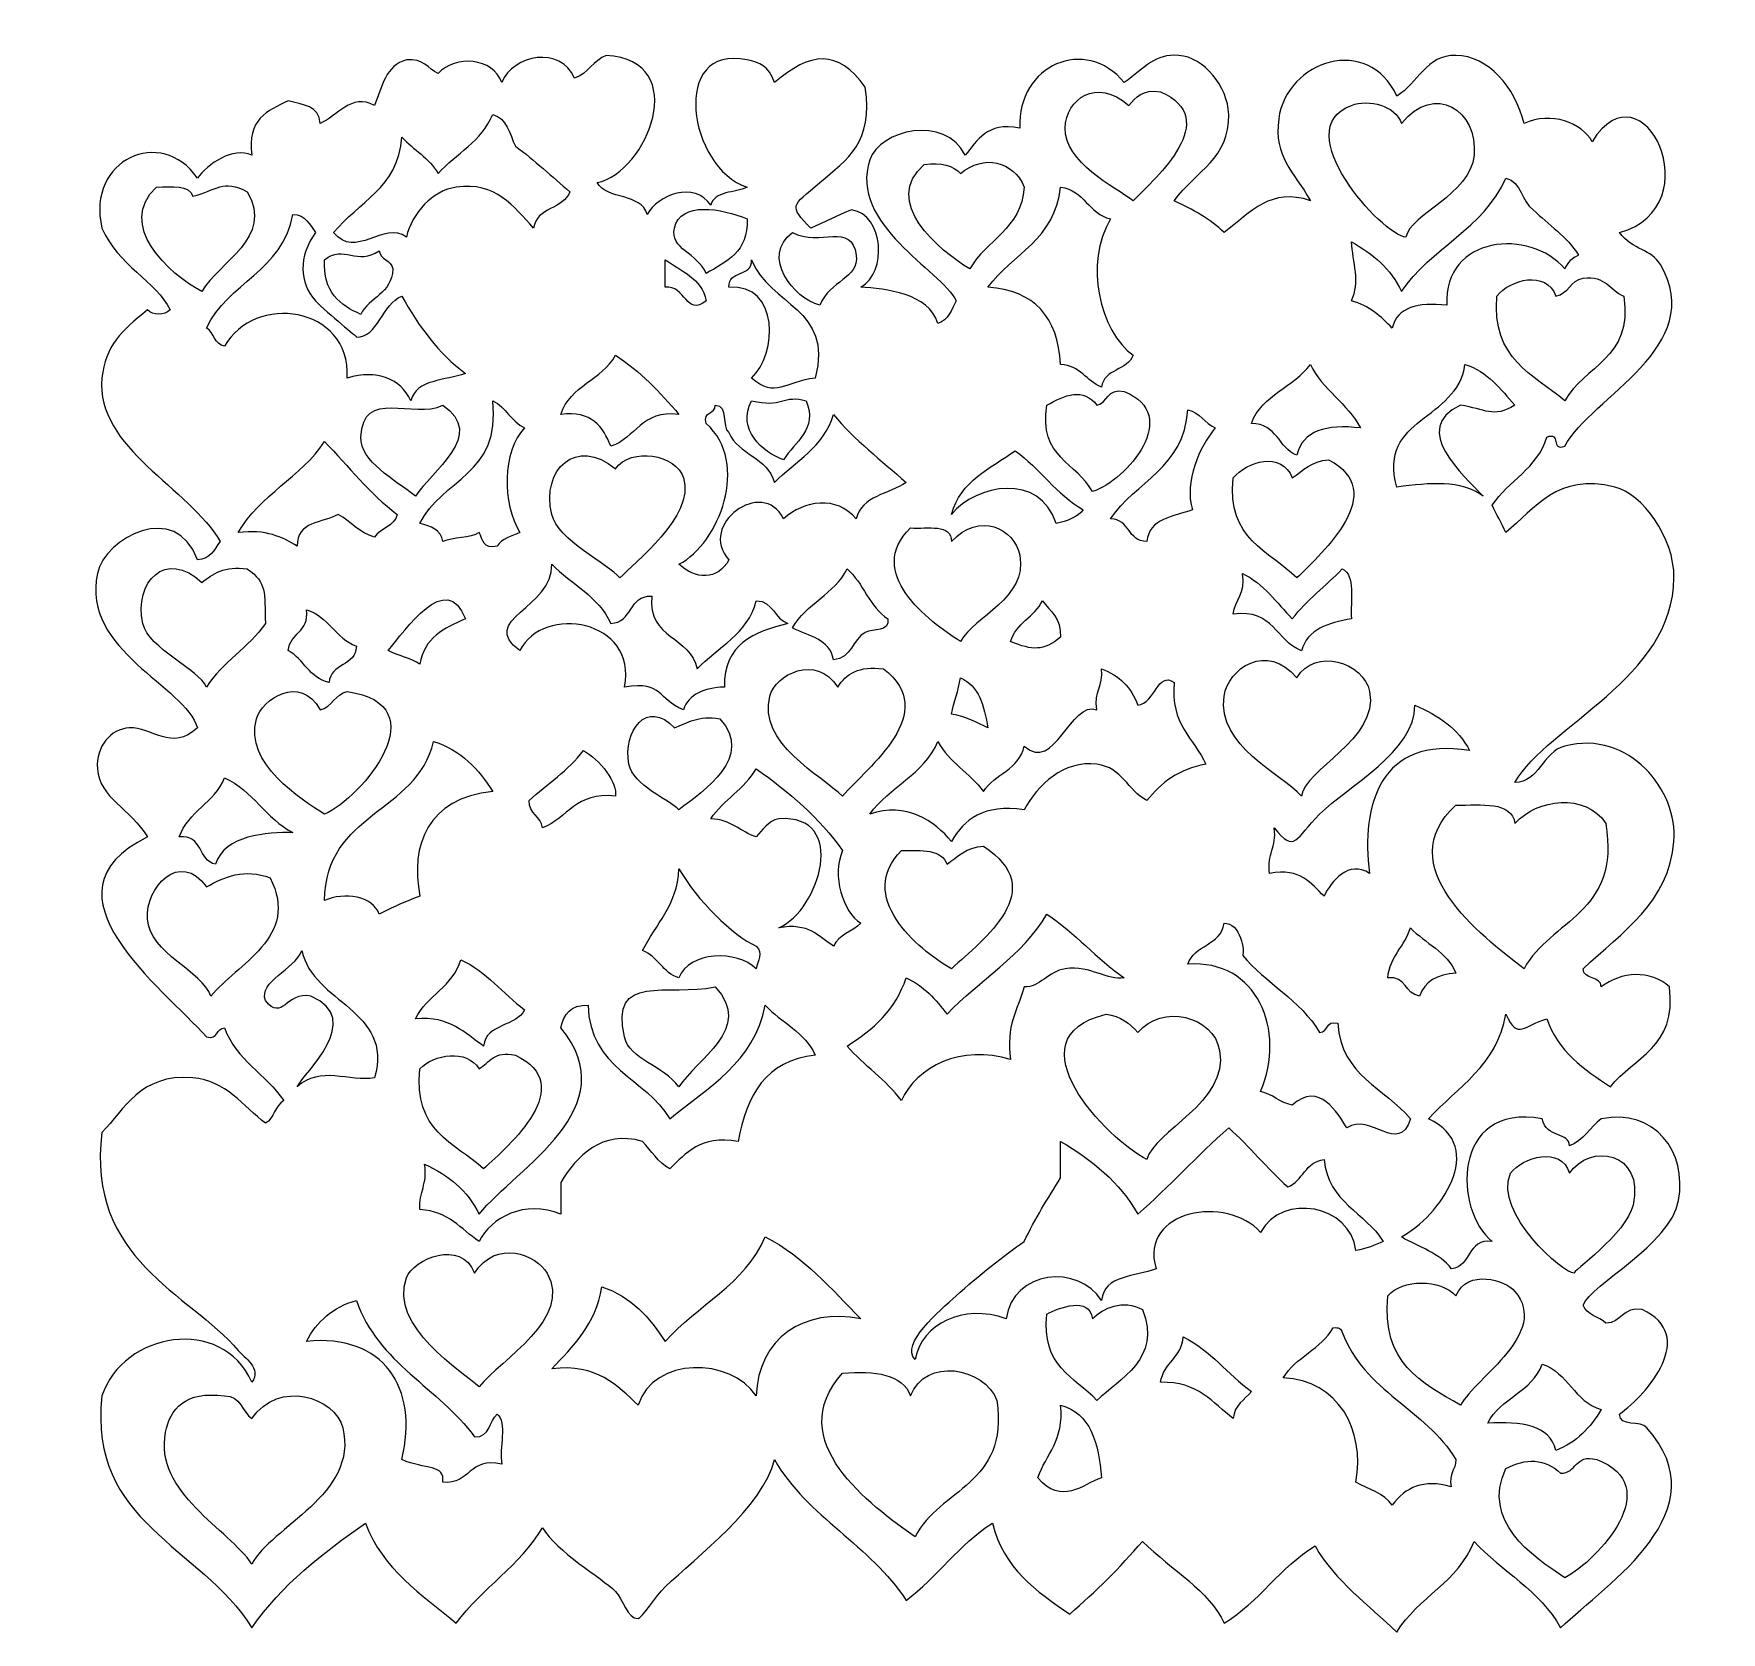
# Model space of a CAD drawing. Header units: centimetres. Extents: x -15.1 to 14, y -13.2 to 14.4.
import ezdxf

# ---------------------------------------------------------------- set-up
doc = ezdxf.new("R2010")
doc.units = ezdxf.units.CM
doc.header["$MEASUREMENT"] = 0
doc.layers.add('Layer 1', color=7, linetype='Continuous')

msp = doc.modelspace()

# ---------------------------------------------------------------- linework, layer by layer
at = {"layer": 'Layer 1', "color": 5, "lineweight": 25}
for points, knots in [([(-5.74144, 13.61196), (-5.50631, 13.69023), (-5.41543, 13.91274), (-5.19297, 14.00371), (-5.19297, 14.00371), (-3.70788, 13.92269), (-4.48763, 11.97705), (-5.34968, 11.80985), (-5.34968, 11.80985), (-5.18178, 11.50765), (-4.58654, 11.63276), (-4.48781, 11.26138), (-4.48781, 11.26138), (-4.30791, 11.59335), (-3.67311, 11.84847), (-3.39087, 11.4181), (-3.39087, 11.4181), (-3.33211, 11.67274), (-2.97246, 11.62652), (-2.76404, 11.7315), (-2.76404, 11.7315), (-3.78049, 12.05831), (-4.10144, 14.21427), (-2.76404, 13.92536), (-2.76404, 13.92536), (-2.55295, 13.87975), (-2.38652, 13.8321), (-2.29392, 13.5336), (-2.29392, 13.5336), (-1.6707, 14.0617), (-1.20293, 14.1214), (-0.72686, 13.45524), (-0.72686, 13.45524), (-0.58723, 12.49535), (-1.02492, 12.22394), (-1.51038, 11.80985), (-1.51038, 11.80985), (-2.00095, 11.39138), (-2.04804, 11.42343), (-1.66709, 11.02634), (-1.66709, 11.02634), (-1.42607, 11.12489), (-1.20716, 11.24548), (-0.96193, 11.33974), (-0.96193, 11.33974), (-0.40055, 11.25581), (-0.34286, 10.2536), (-0.80522, 10.00775), (-0.80522, 10.00775), (-0.3728, 9.97562), (0.36372, 9.90502), (0.52677, 9.38092), (0.52677, 9.38092), (0.70472, 9.43805), (0.76119, 9.61667), (0.84017, 9.77268), (0.84017, 9.77268), (0.58277, 10.30149), (-1.01568, 11.08477), (-0.64853, 12.20161), (-0.64853, 12.20161), (-0.47787, 12.72077), (0.65431, 12.98797), (0.99685, 12.27997), (0.99685, 12.27997), (1.21028, 12.53681), (1.35971, 12.85734), (1.93708, 12.75008), (1.93708, 12.75008), (1.89438, 13.83918), (3.07626, 14.34723), (3.73919, 13.5336), (3.73919, 13.5336), (4.11199, 13.79757), (4.26643, 14.03413), (4.67942, 14.00371), (4.67942, 14.00371), (5.11249, 13.97182), (5.52962, 13.46895), (5.54129, 12.98513), (5.54129, 12.98513), (5.55971, 12.22699), (4.97706, 12.01567), (4.60106, 11.49642), (4.60106, 11.49642), (4.91908, 11.34427), (5.22789, 11.18302), (5.46293, 10.94795), (5.46293, 10.94795), (5.92277, 11.30595), (6.27701, 11.73218), (6.95164, 11.49642), (6.95164, 11.49642), (6.65657, 12.00909), (6.31705, 12.25118), (6.40316, 12.90677), (6.40316, 12.90677), (6.53551, 13.91446), (7.9558, 14.3761), (8.44034, 13.29853), (8.44034, 13.29853), (8.79887, 13.52104), (8.95239, 14.01506), (9.45893, 14.00368), (9.45893, 14.00368), (10.02102, 13.99107), (10.47766, 13.45883), (10.63423, 12.82838), (10.63423, 12.82838), (11.10645, 13.0477), (11.63448, 12.83371), (11.80953, 12.51498), (11.80953, 12.51498), (12.6844, 13.92986), (13.88956, 11.39799), (12.27965, 10.94792), (12.27965, 10.94792), (12.51839, 10.63725), (12.83241, 10.6602), (12.9848, 10.39945), (12.9848, 10.39945), (13.81872, 8.97311), (11.78782, 8.11625), (11.33942, 7.26537), (11.33942, 7.26537), (11.08601, 7.16853), (11.27957, 7.51892), (11.02602, 7.42208), (11.02602, 7.42208), (10.8672, 6.8758), (10.36128, 6.67647), (10.08579, 6.24678), (10.08579, 6.24678), (10.16077, 6.08672), (10.24585, 5.93673), (10.32086, 5.77667), (10.32086, 5.77667), (10.83139, 6.19209), (11.19638, 6.80935), (12.20132, 6.56018), (12.20132, 6.56018), (12.67386, 6.44303), (13.22618, 5.69721), (13.21991, 4.99312), (13.21991, 4.99312), (13.20462, 3.25501), (11.04115, 2.45873), (10.47757, 1.46727), (10.47757, 1.46727), (10.89518, 1.47314), (10.95106, 1.99357), (11.33945, 2.0941), (11.33945, 2.0941), (12.44587, 2.38041), (13.29278, 1.33229), (13.21991, 0.44872), (13.21991, 0.44872), (13.13355, -0.60049), (12.33461, -1.10369), (11.65285, -1.74515), (11.65285, -1.74515), (11.66052, -1.94652), (11.95872, -1.8572), (11.96625, -2.05855), (11.96625, -2.05855), (12.3034, -1.79481), (12.82092, -1.75619), (13.14155, -2.05855), (13.14155, -2.05855), (13.27608, -3.10707), (12.51957, -3.26479), (12.12296, -3.78229), (12.12296, -3.78229), (11.66813, -3.47976), (11.22176, -3.1687), (11.02602, -2.60699), (11.02602, -2.60699), (10.64036, -2.7144), (10.5233, -2.99327), (10.32086, -2.52863), (10.32086, -2.52863), (10.16462, -3.41707), (9.48626, -3.78353), (8.98887, -4.33073), (8.98887, -4.33073), (10.02478, -4.82137), (9.17464, -6.02025), (8.51875, -6.36791), (8.51875, -6.36791), (8.81453, -6.54239), (9.17997, -6.64708), (9.38063, -6.91638), (9.38063, -6.91638), (9.73854, -6.88238), (9.64155, -6.39376), (10.08579, -6.44627), (10.08579, -6.44627), (9.42286, -5.92773), (9.36807, -4.05284), (10.94766, -4.33073), (10.94766, -4.33073), (11.02006, -4.67197), (11.42358, -4.56116), (11.41777, -4.80085), (11.41777, -4.80085), (11.66505, -4.70854), (11.77192, -4.47584), (11.96625, -4.33073), (11.96625, -4.33073), (12.88563, -4.15373), (13.45495, -4.89472), (13.29823, -5.74108), (13.29823, -5.74108), (13.15564, -6.51216), (11.78658, -7.18542), (11.65285, -7.54318), (11.65285, -7.54318), (11.71468, -7.71642), (11.92692, -7.73931), (12.0446, -7.85658), (12.0446, -7.85658), (12.32315, -7.84773), (12.32943, -7.56684), (12.67143, -7.62151), (12.67143, -7.62151), (13.63642, -8.06349), (12.7678, -9.07784), (12.27968, -9.42361), (12.27968, -9.42361), (12.28133, -9.65703), (12.64943, -9.52406), (12.74979, -9.65868), (12.74979, -9.65868), (14.03526, -11.08573), (12.08716, -12.33813), (11.26109, -13.1062), (11.26109, -13.1062), (10.91523, -12.45965), (10.24374, -12.13855), (9.77238, -11.6175), (9.77238, -11.6175), (9.50441, -12.31585), (8.80435, -12.58196), (8.4404, -13.18456), (8.4404, -13.18456), (7.95248, -12.70621), (7.38082, -12.31147), (7.03005, -11.69586), (7.03005, -11.69586), (6.4294, -12.06162), (6.06521, -12.66366), (5.46299, -13.02785), (5.46299, -13.02785), (5.20192, -12.46338), (4.56866, -12.12179), (4.05265, -11.6175), (4.05265, -11.6175), (3.66903, -12.06967), (3.25039, -12.48675), (2.79902, -12.87113), (2.79902, -12.87113), (2.22283, -12.481), (1.65735, -12.0801), (1.46703, -11.30407), (1.46703, -11.30407), (0.88933, -11.6666), (0.5178, -12.23521), (-0.02167, -12.63606), (-0.02167, -12.63606), (-0.63595, -11.6833), (-1.72176, -11.20205), (-2.29389, -10.20713), (-2.29389, -10.20713), (-2.47833, -11.02168), (-3.6435, -11.88882), (-4.17435, -12.40099), (-4.17435, -12.40099), (-4.33598, -12.5569), (-4.5821, -12.94765), (-4.64447, -12.94946), (-4.64447, -12.94946), (-4.83023, -12.95494), (-4.90326, -12.61145), (-5.03622, -12.47935), (-5.03622, -12.47935), (-5.27527, -12.24217), (-6.05763, -11.79533), (-6.28986, -11.3824), (-6.28986, -11.3824), (-6.68108, -12.03594), (-7.33672, -12.42503), (-7.77856, -13.02779), (-7.77856, -13.02779), (-8.37897, -12.53126), (-9.04661, -12.10198), (-9.34562, -11.30404), (-9.34562, -11.30404), (-10.08261, -11.82071), (-10.79138, -12.36557), (-11.30444, -13.10615), (-11.30444, -13.10615), (-12.19725, -11.68538), (-14.13545, -11.30366), (-13.89006, -9.11015), (-13.89006, -9.11015), (-13.52916, -8.00977), (-11.81599, -7.71299), (-11.30444, -8.87508), (-11.30444, -8.87508), (-11.13111, -8.63752), (-11.43826, -8.44524), (-11.53951, -8.32661), (-11.53951, -8.32661), (-12.38933, -7.33139), (-14.16386, -6.7652), (-13.89008, -4.56568), (-13.89008, -4.56568), (-13.50043, -4.17744), (-13.23944, -3.55047), (-12.32302, -3.62545), (-12.32302, -3.62545), (-11.74965, -3.67247), (-11.45087, -4.11751), (-11.06939, -4.40896), (-11.06939, -4.40896), (-10.92248, -4.32089), (-10.90291, -4.10528), (-10.75599, -4.0172), (-10.75599, -4.0172), (-11.05829, -3.56204), (-11.57753, -3.32377), (-11.77458, -2.76357), (-11.77458, -2.76357), (-11.93026, -2.76467), (-11.87417, -2.97738), (-12.08798, -2.92029), (-12.08798, -2.92029), (-12.83584, -2.07855), (-15.06608, -0.4387), (-13.10657, 0.52723), (-13.10657, 0.52723), (-13.39435, 1.01363), (-13.9353, 1.20058), (-13.96844, 1.70253), (-13.96844, 1.70253), (-13.994, 2.08943), (-13.74122, 2.39031), (-13.41997, 2.40769), (-13.41997, 2.40769), (-13.03478, 2.42854), (-12.68611, 1.99165), (-12.24467, 2.40769), (-12.24467, 2.40769), (-12.45551, 3.14193), (-14.24429, 3.7223), (-13.96841, 5.07167), (-13.96841, 5.07167), (-13.84306, 5.68493), (-12.61238, 6.33919), (-12.24467, 5.30674), (-12.24467, 5.30674), (-12.01492, 5.31207), (-11.95365, 5.48584), (-11.85291, 5.62014), (-11.85291, 5.62014), (-12.36644, 6.54118), (-14.00759, 7.22724), (-13.89008, 8.44084), (-13.89008, 8.44084), (-13.83625, 8.99669), (-13.54683, 9.25539), (-13.10657, 9.61614), (-13.10657, 9.61614), (-13.0036, 9.5156), (-12.81775, 9.5156), (-12.71481, 9.61614), (-12.71481, 9.61614), (-12.9476, 10.10311), (-13.62738, 10.39184), (-13.89011, 11.02649), (-13.89011, 11.02649), (-14.16653, 12.21289), (-12.85947, 12.78464), (-12.24472, 11.88836), (-12.24472, 11.88836), (-12.06805, 12.12725), (-11.62785, 12.44012), (-11.30449, 12.28012), (-11.30449, 12.28012), (-11.39861, 12.89658), (-11.03214, 13.05244), (-10.67766, 13.22035), (-10.67766, 13.22035), (-10.43415, 13.15046), (-10.13147, 13.13971), (-10.12919, 12.82859), (-10.12919, 12.82859), (-9.82598, 12.95551), (-9.59914, 13.35607), (-9.18896, 13.14199), (-9.18896, 13.14199), (-9.05857, 13.45563), (-8.99473, 13.83581), (-8.64049, 13.92551), (-8.64049, 13.92551), (-8.34471, 13.96012), (-8.27263, 13.77098), (-8.09202, 13.69043), (-8.09202, 13.69043), (-7.79443, 14.01929), (-7.14169, 13.96646), (-6.99507, 13.53372), (-6.99507, 13.53372), (-6.79793, 14.02184), (-5.97648, 14.16922), (-5.74144, 13.61199), (-5.74144, 13.61199), (-5.74144, 13.61199), (-5.74144, 13.61196), (-5.74144, 13.61196)], [0, 0, 0, 0, 0.00943396, 0.00943396, 0.00943396, 0.00943396, 0.01886792, 0.01886792, 0.01886792, 0.01886792, 0.02830189, 0.02830189, 0.02830189, 0.02830189, 0.03773585, 0.03773585, 0.03773585, 0.03773585, 0.04716981, 0.04716981, 0.04716981, 0.04716981, 0.05660377, 0.05660377, 0.05660377, 0.05660377, 0.06603774, 0.06603774, 0.06603774, 0.06603774, 0.0754717, 0.0754717, 0.0754717, 0.0754717, 0.08490566, 0.08490566, 0.08490566, 0.08490566, 0.09433962, 0.09433962, 0.09433962, 0.09433962, 0.10377358, 0.10377358, 0.10377358, 0.10377358, 0.11320755, 0.11320755, 0.11320755, 0.11320755, 0.12264151, 0.12264151, 0.12264151, 0.12264151, 0.13207547, 0.13207547, 0.13207547, 0.13207547, 0.14150943, 0.14150943, 0.14150943, 0.14150943, 0.1509434, 0.1509434, 0.1509434, 0.1509434, 0.16037736, 0.16037736, 0.16037736, 0.16037736, 0.16981132, 0.16981132, 0.16981132, 0.16981132, 0.17924528, 0.17924528, 0.17924528, 0.17924528, 0.18867925, 0.18867925, 0.18867925, 0.18867925, 0.19811321, 0.19811321, 0.19811321, 0.19811321, 0.20754717, 0.20754717, 0.20754717, 0.20754717, 0.21698113, 0.21698113, 0.21698113, 0.21698113, 0.22641509, 0.22641509, 0.22641509, 0.22641509, 0.23584906, 0.23584906, 0.23584906, 0.23584906, 0.24528302, 0.24528302, 0.24528302, 0.24528302, 0.25471698, 0.25471698, 0.25471698, 0.25471698, 0.26415094, 0.26415094, 0.26415094, 0.26415094, 0.27358491, 0.27358491, 0.27358491, 0.27358491, 0.28301887, 0.28301887, 0.28301887, 0.28301887, 0.29245283, 0.29245283, 0.29245283, 0.29245283, 0.30188679, 0.30188679, 0.30188679, 0.30188679, 0.31132075, 0.31132075, 0.31132075, 0.31132075, 0.32075472, 0.32075472, 0.32075472, 0.32075472, 0.33018868, 0.33018868, 0.33018868, 0.33018868, 0.33962264, 0.33962264, 0.33962264, 0.33962264, 0.3490566, 0.3490566, 0.3490566, 0.3490566, 0.35849057, 0.35849057, 0.35849057, 0.35849057, 0.36792453, 0.36792453, 0.36792453, 0.36792453, 0.37735849, 0.37735849, 0.37735849, 0.37735849, 0.38679245, 0.38679245, 0.38679245, 0.38679245, 0.39622642, 0.39622642, 0.39622642, 0.39622642, 0.40566038, 0.40566038, 0.40566038, 0.40566038, 0.41509434, 0.41509434, 0.41509434, 0.41509434, 0.4245283, 0.4245283, 0.4245283, 0.4245283, 0.43396226, 0.43396226, 0.43396226, 0.43396226, 0.44339623, 0.44339623, 0.44339623, 0.44339623, 0.45283019, 0.45283019, 0.45283019, 0.45283019, 0.46226415, 0.46226415, 0.46226415, 0.46226415, 0.47169811, 0.47169811, 0.47169811, 0.47169811, 0.48113208, 0.48113208, 0.48113208, 0.48113208, 0.49056604, 0.49056604, 0.49056604, 0.49056604, 0.5, 0.5, 0.5, 0.5, 0.50943396, 0.50943396, 0.50943396, 0.50943396, 0.51886792, 0.51886792, 0.51886792, 0.51886792, 0.52830189, 0.52830189, 0.52830189, 0.52830189, 0.53773585, 0.53773585, 0.53773585, 0.53773585, 0.54716981, 0.54716981, 0.54716981, 0.54716981, 0.55660377, 0.55660377, 0.55660377, 0.55660377, 0.56603774, 0.56603774, 0.56603774, 0.56603774, 0.5754717, 0.5754717, 0.5754717, 0.5754717, 0.58490566, 0.58490566, 0.58490566, 0.58490566, 0.59433962, 0.59433962, 0.59433962, 0.59433962, 0.60377358, 0.60377358, 0.60377358, 0.60377358, 0.61320755, 0.61320755, 0.61320755, 0.61320755, 0.62264151, 0.62264151, 0.62264151, 0.62264151, 0.63207547, 0.63207547, 0.63207547, 0.63207547, 0.64150943, 0.64150943, 0.64150943, 0.64150943, 0.6509434, 0.6509434, 0.6509434, 0.6509434, 0.66037736, 0.66037736, 0.66037736, 0.66037736, 0.66981132, 0.66981132, 0.66981132, 0.66981132, 0.67924528, 0.67924528, 0.67924528, 0.67924528, 0.68867925, 0.68867925, 0.68867925, 0.68867925, 0.69811321, 0.69811321, 0.69811321, 0.69811321, 0.70754717, 0.70754717, 0.70754717, 0.70754717, 0.71698113, 0.71698113, 0.71698113, 0.71698113, 0.72641509, 0.72641509, 0.72641509, 0.72641509, 0.73584906, 0.73584906, 0.73584906, 0.73584906, 0.74528302, 0.74528302, 0.74528302, 0.74528302, 0.75471698, 0.75471698, 0.75471698, 0.75471698, 0.76415094, 0.76415094, 0.76415094, 0.76415094, 0.77358491, 0.77358491, 0.77358491, 0.77358491, 0.78301887, 0.78301887, 0.78301887, 0.78301887, 0.79245283, 0.79245283, 0.79245283, 0.79245283, 0.80188679, 0.80188679, 0.80188679, 0.80188679, 0.81132075, 0.81132075, 0.81132075, 0.81132075, 0.82075472, 0.82075472, 0.82075472, 0.82075472, 0.83018868, 0.83018868, 0.83018868, 0.83018868, 0.83962264, 0.83962264, 0.83962264, 0.83962264, 0.8490566, 0.8490566, 0.8490566, 0.8490566, 0.85849057, 0.85849057, 0.85849057, 0.85849057, 0.86792453, 0.86792453, 0.86792453, 0.86792453, 0.87735849, 0.87735849, 0.87735849, 0.87735849, 0.88679245, 0.88679245, 0.88679245, 0.88679245, 0.89622642, 0.89622642, 0.89622642, 0.89622642, 0.90566038, 0.90566038, 0.90566038, 0.90566038, 0.91509434, 0.91509434, 0.91509434, 0.91509434, 0.9245283, 0.9245283, 0.9245283, 0.9245283, 0.93396226, 0.93396226, 0.93396226, 0.93396226, 0.94339623, 0.94339623, 0.94339623, 0.94339623, 0.95283019, 0.95283019, 0.95283019, 0.95283019, 0.96226415, 0.96226415, 0.96226415, 0.96226415, 0.97169811, 0.97169811, 0.97169811, 0.97169811, 0.98113208, 0.98113208, 0.98113208, 0.98113208, 1, 1, 1, 1]), ([(2.72053, 12.75004), (2.70267, 12.16725), (3.57598, 11.72746), (3.89583, 11.49641), (3.89583, 11.49641), (4.29511, 11.90668), (5.43686, 12.90128), (4.36595, 13.37687), (4.36595, 13.37687), (4.05465, 13.42701), (3.94316, 13.27737), (3.81748, 13.1418), (3.81748, 13.1418), (3.25295, 13.63371), (2.73581, 13.24767), (2.72053, 12.75004)], [0, 0, 0, 0, 0.2, 0.2, 0.2, 0.2, 0.4, 0.4, 0.4, 0.4, 0.6, 0.6, 0.6, 0.6, 1, 1, 1, 1]), ([(7.65674, 13.14183), (6.53857, 12.73299), (8.18546, 10.89751), (8.59697, 10.86961), (8.59697, 10.86961), (8.67258, 11.26475), (9.70526, 11.59618), (9.77228, 12.27996), (9.77228, 12.27996), (9.84821, 13.05142), (9.09131, 13.54221), (8.51865, 12.82843), (8.51865, 12.82843), (8.42068, 13.14112), (7.95658, 13.25143), (7.65674, 13.14183)], [0, 0, 0, 0, 0.2, 0.2, 0.2, 0.2, 0.4, 0.4, 0.4, 0.4, 0.6, 0.6, 0.6, 0.6, 1, 1, 1, 1]), ([(-8.09205, 11.96652), (-8.24287, 12.23354), (-8.51712, 12.37717), (-8.71888, 12.59335), (-8.71888, 12.59335), (-8.77804, 11.71229), (-9.47772, 11.47174), (-9.89418, 10.94796), (-9.89418, 10.94796), (-9.52114, 10.47361), (-9.0244, 11.161), (-8.64055, 10.8696), (-8.64055, 10.8696), (-8.53539, 11.29021), (-8.19762, 11.67106), (-7.77868, 11.73148), (-7.77868, 11.73148), (-7.09404, 11.83021), (-6.79255, 11.39661), (-6.44669, 11.02632), (-6.44669, 11.02632), (-6.3927, 11.39027), (-5.93159, 11.347), (-5.81986, 11.65315), (-5.81986, 11.65315), (-6.13625, 11.91132), (-6.42608, 12.19614), (-6.76009, 12.43666), (-6.76009, 12.43666), (-6.86131, 12.64884), (-6.90277, 12.92082), (-7.15185, 12.98514), (-7.15185, 12.98514), (-7.33971, 12.52009), (-7.78374, 12.31119), (-8.09205, 11.96652)], [0, 0, 0, 0, 0.1, 0.1, 0.1, 0.1, 0.2, 0.2, 0.2, 0.2, 0.3, 0.3, 0.3, 0.3, 0.4, 0.4, 0.4, 0.4, 0.5, 0.5, 0.5, 0.5, 0.6, 0.6, 0.6, 0.6, 0.7, 0.7, 0.7, 0.7, 0.8, 0.8, 0.8, 0.8, 1, 1, 1, 1]), ([(0.91843, 11.96652), (0.79174, 12.10096), (0.59066, 12.16114), (0.2916, 12.12323), (0.2916, 12.12323), (-0.44892, 11.48246), (0.54029, 10.64001), (1.07511, 10.32113), (1.07511, 10.32113), (1.35819, 10.82166), (1.96254, 11.00085), (2.01534, 11.73148), (2.01534, 11.73148), (1.82976, 12.18551), (1.31152, 12.30405), (0.91843, 11.96652)], [0, 0, 0, 0, 0.2, 0.2, 0.2, 0.2, 0.4, 0.4, 0.4, 0.4, 0.6, 0.6, 0.6, 0.6, 1, 1, 1, 1]), ([(-12.32308, 11.57476), (-12.38717, 11.7719), (-12.68052, 11.73962), (-12.94991, 11.73148), (-12.94991, 11.73148), (-13.64687, 11.08398), (-12.74472, 10.23691), (-12.1664, 9.92937), (-12.1664, 9.92937), (-11.87005, 10.45889), (-10.91896, 10.84579), (-11.38288, 11.65312), (-11.38288, 11.65312), (-11.81598, 11.88064), (-11.89762, 11.6764), (-12.32308, 11.57476)], [0, 0, 0, 0, 0.2, 0.2, 0.2, 0.2, 0.4, 0.4, 0.4, 0.4, 0.6, 0.6, 0.6, 0.6, 1, 1, 1, 1]), ([(1.38853, 10.0077), (2.19213, 9.94933), (2.59656, 9.49189), (2.64216, 8.67571), (2.64216, 8.67571), (2.98802, 8.65581), (3.08243, 8.38464), (3.34732, 8.28396), (3.34732, 8.28396), (3.3955, 8.60144), (3.79431, 8.56831), (3.89579, 8.83243), (3.89579, 8.83243), (3.32579, 9.2339), (3.0373, 10.42958), (3.50404, 11.183), (3.50404, 11.183), (3.12208, 11.27116), (3.05563, 11.67491), (2.64216, 11.73148), (2.64216, 11.73148), (2.54885, 10.83244), (1.81423, 10.5745), (1.38853, 10.0077)], [0, 0, 0, 0, 0.14285714, 0.14285714, 0.14285714, 0.14285714, 0.28571429, 0.28571429, 0.28571429, 0.28571429, 0.42857143, 0.42857143, 0.42857143, 0.42857143, 0.57142857, 0.57142857, 0.57142857, 0.57142857, 0.71428571, 0.71428571, 0.71428571, 0.71428571, 1, 1, 1, 1]), ([(8.51861, 9.92935), (8.34279, 10.3281), (8.02184, 10.58165), (7.65673, 10.79123), (7.65673, 10.79123), (7.68119, 10.44202), (7.81822, 10.08465), (7.65673, 9.77264), (7.65673, 9.77264), (7.96371, 9.68786), (8.16632, 9.49871), (8.36189, 9.30252), (8.36189, 9.30252), (8.44839, 9.66005), (8.79973, 9.75274), (9.30212, 9.69428), (9.30212, 9.69428), (9.24446, 10.89988), (10.73912, 11.02908), (11.3393, 10.32111), (11.3393, 10.32111), (11.38324, 10.43394), (11.4616, 10.5123), (11.57437, 10.55618), (11.57437, 10.55618), (11.37927, 10.8833), (11.05512, 11.08153), (10.79085, 11.3397), (10.79085, 11.3397), (10.59286, 11.48119), (10.59301, 11.82086), (10.32074, 11.88817), (10.32074, 11.88817), (9.94109, 11.01425), (9.02076, 10.68092), (8.51861, 9.92935)], [0, 0, 0, 0, 0.1, 0.1, 0.1, 0.1, 0.2, 0.2, 0.2, 0.2, 0.3, 0.3, 0.3, 0.3, 0.4, 0.4, 0.4, 0.4, 0.5, 0.5, 0.5, 0.5, 0.6, 0.6, 0.6, 0.6, 0.7, 0.7, 0.7, 0.7, 0.8, 0.8, 0.8, 0.8, 1, 1, 1, 1]), ([(-4.01771, 11.02629), (-4.09811, 10.66139), (-3.61929, 10.59722), (-3.46923, 10.24277), (-3.46923, 10.24277), (-3.12456, 10.44657), (-2.74024, 10.61072), (-2.76408, 11.183), (-2.76408, 11.183), (-3.2033, 11.36744), (-3.91489, 11.49303), (-4.01771, 11.02629)], [0, 0, 0, 0, 0.25, 0.25, 0.25, 0.25, 0.5, 0.5, 0.5, 0.5, 1, 1, 1, 1]), ([(-12.088, 9.30254), (-11.94994, 9.23165), (-11.95856, 9.01414), (-11.7746, 8.98914), (-11.7746, 8.98914), (-11.2733, 9.90124), (-9.60259, 9.6972), (-9.65907, 8.44067), (-9.65907, 8.44067), (-9.13849, 8.5922), (-8.74664, 8.43315), (-8.56212, 8.04891), (-8.56212, 8.04891), (-8.46644, 8.42335), (-7.96665, 8.39367), (-7.62189, 8.51903), (-7.62189, 8.51903), (-8.08834, 8.86222), (-8.42516, 9.33506), (-8.71884, 9.85102), (-8.71884, 9.85102), (-9.05942, 9.72762), (-9.13301, 9.13182), (-9.50235, 9.14586), (-9.50235, 9.14586), (-9.46874, 9.14461), (-9.9879, 9.53581), (-10.20751, 9.77269), (-10.20751, 9.77269), (-10.4913, 10.07889), (-10.50462, 10.53983), (-10.20751, 10.94799), (-10.20751, 10.94799), (-10.30829, 11.08229), (-10.36956, 11.25606), (-10.59927, 11.26139), (-10.59927, 11.26139), (-10.76996, 10.28281), (-11.72304, 10.08668), (-12.088, 9.30254)], [0, 0, 0, 0, 0.09090909, 0.09090909, 0.09090909, 0.09090909, 0.18181818, 0.18181818, 0.18181818, 0.18181818, 0.27272727, 0.27272727, 0.27272727, 0.27272727, 0.36363636, 0.36363636, 0.36363636, 0.36363636, 0.45454545, 0.45454545, 0.45454545, 0.45454545, 0.54545455, 0.54545455, 0.54545455, 0.54545455, 0.63636364, 0.63636364, 0.63636364, 0.63636364, 0.72727273, 0.72727273, 0.72727273, 0.72727273, 0.81818182, 0.81818182, 0.81818182, 0.81818182, 1, 1, 1, 1]), ([(-0.8836, 10.55617), (-0.9563, 11.14083), (-1.51543, 10.70167), (-1.98054, 10.94793), (-1.98054, 10.94793), (-2.53677, 10.53698), (-1.96055, 9.81424), (-1.51043, 9.6943), (-1.51043, 9.6943), (-1.335, 10.13314), (-0.83275, 10.14662), (-0.8836, 10.55617)], [0, 0, 0, 0, 0.25, 0.25, 0.25, 0.25, 0.5, 0.5, 0.5, 0.5, 1, 1, 1, 1]), ([(-10.05084, 10.47782), (-10.08312, 9.92315), (-9.78663, 9.69735), (-9.42401, 9.53759), (-9.42401, 9.53759), (-9.28172, 9.83932), (-8.88768, 9.88922), (-8.87554, 10.3211), (-8.87554, 10.3211), (-8.89858, 10.48087), (-9.08758, 10.47474), (-9.11061, 10.6345), (-9.11061, 10.6345), (-9.48232, 10.36836), (-9.72592, 10.7494), (-10.05084, 10.47782)], [0, 0, 0, 0, 0.2, 0.2, 0.2, 0.2, 0.4, 0.4, 0.4, 0.4, 0.6, 0.6, 0.6, 0.6, 1, 1, 1, 1]), ([(-4.1744, 10.0077), (-3.82982, 10.05017), (-3.81412, 9.48493), (-3.46924, 9.77263), (-3.46924, 9.77263), (-3.55098, 10.16101), (-3.90098, 10.28112), (-4.1744, 10.47779), (-4.1744, 10.47779), (-4.1744, 10.32113), (-4.1744, 10.16442), (-4.1744, 10.0077)], [0, 0, 0, 0, 0.25, 0.25, 0.25, 0.25, 0.5, 0.5, 0.5, 0.5, 1, 1, 1, 1]), ([(-3.07749, 10.0077), (-2.20637, 10.06074), (-2.23622, 8.85609), (-2.68573, 8.44064), (-2.68573, 8.44064), (-2.2746, 8.06955), (-2.11659, 8.38547), (-1.58878, 8.44064), (-1.58878, 8.44064), (-1.27544, 9.65589), (-2.37482, 9.68112), (-2.68573, 10.47782), (-2.68573, 10.47782), (-2.67222, 10.17712), (-3.09096, 10.30843), (-3.07749, 10.0077)], [0, 0, 0, 0, 0.2, 0.2, 0.2, 0.2, 0.4, 0.4, 0.4, 0.4, 0.6, 0.6, 0.6, 0.6, 1, 1, 1, 1]), ([(10.16404, 9.85102), (10.07574, 8.77021), (10.79345, 8.49552), (11.33935, 8.04891), (11.33935, 8.04891), (11.67022, 8.65833), (12.50985, 8.75896), (12.35793, 9.85102), (12.35793, 9.85102), (12.11466, 9.94708), (12.04311, 10.21526), (11.65278, 10.16442), (11.65278, 10.16442), (11.4355, 10.12062), (11.40008, 9.89481), (11.18266, 9.85102), (11.18266, 9.85102), (11.01626, 10.30733), (10.39242, 10.14295), (10.16404, 9.85102)], [0, 0, 0, 0, 0.16666667, 0.16666667, 0.16666667, 0.16666667, 0.33333333, 0.33333333, 0.33333333, 0.33333333, 0.5, 0.5, 0.5, 0.5, 0.66666667, 0.66666667, 0.66666667, 0.66666667, 1, 1, 1, 1]), ([(-5.03626, 8.83243), (-5.26183, 8.40511), (-5.81948, 8.30975), (-5.97649, 7.81384), (-5.97649, 7.81384), (-5.44111, 7.87911), (-5.24845, 7.60166), (-5.11462, 7.26537), (-5.11462, 7.26537), (-4.6767, 7.40201), (-4.5957, 7.89563), (-3.93932, 7.81384), (-3.93932, 7.81384), (-4.26646, 8.19189), (-4.6026, 8.56093), (-5.03626, 8.83243)], [0, 0, 0, 0, 0.2, 0.2, 0.2, 0.2, 0.4, 0.4, 0.4, 0.4, 0.6, 0.6, 0.6, 0.6, 1, 1, 1, 1]), ([(5.93301, 7.65713), (6.37822, 7.65822), (6.39655, 7.23262), (6.71652, 7.10865), (6.71652, 7.10865), (6.81508, 7.53254), (7.22111, 7.64875), (7.81347, 7.57877), (7.81347, 7.57877), (7.59258, 8.01071), (7.15969, 8.23089), (6.9516, 8.67571), (6.9516, 8.67571), (6.66816, 8.28011), (6.11264, 8.15662), (5.93301, 7.65713)], [0, 0, 0, 0, 0.2, 0.2, 0.2, 0.2, 0.4, 0.4, 0.4, 0.4, 0.6, 0.6, 0.6, 0.6, 1, 1, 1, 1]), ([(8.44027, 6.56021), (9.02454, 6.63309), (9.54151, 6.68713), (9.92897, 6.4035), (9.92897, 6.4035), (9.59982, 6.75741), (8.65346, 7.56287), (9.53721, 7.97056), (9.53721, 7.97056), (9.97277, 7.91062), (10.09821, 7.74081), (10.47744, 7.97056), (10.47744, 7.97056), (10.2315, 8.24691), (10.01038, 8.54826), (9.61557, 8.67571), (9.61557, 8.67571), (9.48095, 7.6942), (8.10792, 7.77851), (8.44027, 6.56021)], [0, 0, 0, 0, 0.16666667, 0.16666667, 0.16666667, 0.16666667, 0.33333333, 0.33333333, 0.33333333, 0.33333333, 0.5, 0.5, 0.5, 0.5, 0.66666667, 0.66666667, 0.66666667, 0.66666667, 1, 1, 1, 1]), ([(-8.01369, 7.97056), (-8.51357, 7.72553), (-9.39715, 8.27871), (-9.42403, 7.42208), (-9.42403, 7.42208), (-9.43736, 6.99591), (-8.84453, 6.69175), (-8.4838, 6.4035), (-8.4838, 6.4035), (-8.21559, 6.81672), (-7.24842, 7.4705), (-8.01369, 7.97056)], [0, 0, 0, 0, 0.25, 0.25, 0.25, 0.25, 0.5, 0.5, 0.5, 0.5, 1, 1, 1, 1]), ([(-2.6857, 8.04888), (-2.94944, 7.55126), (-2.49522, 7.16068), (-2.13723, 7.0303), (-2.13723, 7.0303), (-1.93813, 7.34213), (-1.54362, 7.55511), (-1.74547, 8.04888), (-1.74547, 8.04888), (-2.12808, 8.16337), (-2.17729, 7.91719), (-2.6857, 8.04888)], [0, 0, 0, 0, 0.25, 0.25, 0.25, 0.25, 0.5, 0.5, 0.5, 0.5, 1, 1, 1, 1]), ([(2.40713, 7.97056), (2.25717, 7.06308), (2.93247, 6.98105), (3.19065, 6.48185), (3.19065, 6.48185), (3.78911, 6.67861), (4.74438, 7.80265), (3.73912, 8.2056), (3.73912, 8.2056), (3.43596, 8.27368), (3.46034, 8.01427), (3.269, 7.97053), (3.269, 7.97053), (3.0424, 8.27957), (2.70087, 8.14951), (2.40713, 7.97056)], [0, 0, 0, 0, 0.2, 0.2, 0.2, 0.2, 0.4, 0.4, 0.4, 0.4, 0.6, 0.6, 0.6, 0.6, 1, 1, 1, 1]), ([(-8.40545, 5.93338), (-8.21936, 5.8844), (-8.04073, 5.82799), (-8.01369, 5.61998), (-8.01369, 5.61998), (-7.83441, 5.70186), (-7.54106, 5.66973), (-7.38686, 5.7767), (-7.38686, 5.7767), (-7.31845, 5.66221), (-7.32464, 5.47325), (-7.07346, 5.54162), (-7.07346, 5.54162), (-6.99833, 5.67536), (-6.82728, 5.71338), (-6.6817, 5.7767), (-6.6817, 5.7767), (-6.98885, 6.27213), (-6.99433, 7.17819), (-6.60334, 7.5788), (-6.60334, 7.5788), (-6.83457, 7.6871), (-6.92059, 7.94062), (-7.15182, 8.04891), (-7.15182, 8.04891), (-6.99643, 6.7705), (-8.0444, 6.69537), (-8.40545, 5.93338)], [0, 0, 0, 0, 0.125, 0.125, 0.125, 0.125, 0.25, 0.25, 0.25, 0.25, 0.375, 0.375, 0.375, 0.375, 0.5, 0.5, 0.5, 0.5, 0.625, 0.625, 0.625, 0.625, 0.75, 0.75, 0.75, 0.75, 1, 1, 1, 1]), ([(-3.46925, 7.65713), (-2.70594, 6.96974), (-3.24626, 5.592), (-3.93937, 5.22819), (-3.93937, 5.22819), (-3.66544, 4.96736), (-3.26797, 4.94684), (-3.0775, 5.30655), (-3.0775, 5.30655), (-3.63097, 5.9051), (-2.49322, 6.74174), (-2.13727, 6.01171), (-2.13727, 6.01171), (-1.77989, 6.33287), (-1.21969, 6.41804), (-0.88364, 6.01171), (-0.88364, 6.01171), (-0.78641, 6.41069), (-0.31778, 6.43826), (-0.02176, 6.63854), (-0.02176, 6.63854), (-0.44855, 7.02144), (-0.91124, 7.36831), (-1.27539, 7.81384), (-1.27539, 7.81384), (-1.43702, 7.24422), (-1.92994, 7.00587), (-2.29398, 6.63854), (-2.29398, 6.63854), (-2.40234, 7.07866), (-2.91838, 7.11108), (-3.0775, 7.50041), (-3.0775, 7.50041), (-3.21203, 7.60095), (-3.07915, 7.96887), (-3.31257, 7.97053), (-3.31257, 7.97053), (-3.31358, 7.81485), (-3.52638, 7.87097), (-3.46925, 7.65713)], [0, 0, 0, 0, 0.09090909, 0.09090909, 0.09090909, 0.09090909, 0.18181818, 0.18181818, 0.18181818, 0.18181818, 0.27272727, 0.27272727, 0.27272727, 0.27272727, 0.36363636, 0.36363636, 0.36363636, 0.36363636, 0.45454545, 0.45454545, 0.45454545, 0.45454545, 0.54545455, 0.54545455, 0.54545455, 0.54545455, 0.63636364, 0.63636364, 0.63636364, 0.63636364, 0.72727273, 0.72727273, 0.72727273, 0.72727273, 0.81818182, 0.81818182, 0.81818182, 0.81818182, 1, 1, 1, 1]), ([(3.50407, 6.01174), (3.84207, 6.01026), (3.79295, 5.62146), (4.1309, 5.61998), (4.1309, 5.61998), (4.16874, 6.02607), (4.59073, 6.0481), (4.91441, 6.16845), (4.91441, 6.16845), (4.76868, 6.6529), (5.04219, 7.2574), (5.30617, 7.5788), (5.30617, 7.5788), (5.13411, 7.66782), (5.04595, 7.84082), (4.83605, 7.8922), (4.83605, 7.8922), (4.77526, 6.88232), (3.92872, 6.65791), (3.50407, 6.01174)], [0, 0, 0, 0, 0.16666667, 0.16666667, 0.16666667, 0.16666667, 0.33333333, 0.33333333, 0.33333333, 0.33333333, 0.5, 0.5, 0.5, 0.5, 0.66666667, 0.66666667, 0.66666667, 0.66666667, 1, 1, 1, 1]), ([(-11.53956, 5.77667), (-11.06373, 5.83465), (-10.77994, 5.7005), (-10.52097, 5.54159), (-10.52097, 5.54159), (-10.5382, 5.97668), (-10.0786, 5.93501), (-9.81581, 6.09007), (-9.81581, 6.09007), (-9.60067, 5.96563), (-9.45405, 5.77282), (-9.18898, 5.69831), (-9.18898, 5.69831), (-9.08492, 5.85541), (-8.84878, 5.88049), (-8.79722, 6.09007), (-8.79722, 6.09007), (-9.27471, 6.4483), (-9.64086, 6.91794), (-10.05085, 7.3437), (-10.05085, 7.3437), (-10.45546, 6.72975), (-11.17019, 6.42591), (-11.53956, 5.77667)], [0, 0, 0, 0, 0.14285714, 0.14285714, 0.14285714, 0.14285714, 0.28571429, 0.28571429, 0.28571429, 0.28571429, 0.42857143, 0.42857143, 0.42857143, 0.42857143, 0.57142857, 0.57142857, 0.57142857, 0.57142857, 0.71428571, 0.71428571, 0.71428571, 0.71428571, 1, 1, 1, 1]), ([(-6.13322, 6.0901), (-6.02791, 5.64717), (-5.16447, 5.23346), (-4.95792, 4.99315), (-4.95792, 4.99315), (-4.7195, 5.25147), (-3.66016, 6.05255), (-3.86097, 6.7169), (-3.86097, 6.7169), (-3.98556, 7.12912), (-4.76454, 7.25323), (-5.03627, 6.87361), (-5.03627, 6.87361), (-5.70471, 7.43876), (-6.31727, 6.86405), (-6.13322, 6.0901)], [0, 0, 0, 0, 0.2, 0.2, 0.2, 0.2, 0.4, 0.4, 0.4, 0.4, 0.6, 0.6, 0.6, 0.6, 1, 1, 1, 1]), ([(1.85866, 7.18701), (1.43353, 6.88096), (0.9141, 6.66895), (0.76171, 6.09007), (0.76171, 6.09007), (1.18741, 6.61559), (2.28808, 6.81145), (2.56382, 5.93335), (2.56382, 5.93335), (2.76409, 5.96821), (2.92415, 6.04319), (3.03393, 6.16842), (3.03393, 6.16842), (2.56681, 6.43249), (2.28468, 6.88175), (1.85866, 7.18701)], [0, 0, 0, 0, 0.2, 0.2, 0.2, 0.2, 0.4, 0.4, 0.4, 0.4, 0.6, 0.6, 0.6, 0.6, 1, 1, 1, 1]), ([(5.61956, 6.7169), (5.50264, 5.65969), (6.24269, 5.4595), (6.7165, 4.99315), (6.7165, 4.99315), (7.16319, 5.44414), (8.32437, 6.47439), (7.26498, 7.03033), (7.26498, 7.03033), (6.97195, 7.01004), (6.81971, 6.84879), (6.63815, 6.71693), (6.63815, 6.71693), (6.45685, 7.1882), (5.85117, 7.00572), (5.61956, 6.7169)], [0, 0, 0, 0, 0.2, 0.2, 0.2, 0.2, 0.4, 0.4, 0.4, 0.4, 0.6, 0.6, 0.6, 0.6, 1, 1, 1, 1]), ([(1.93699, 5.38491), (1.85348, 5.84436), (1.23911, 6.14618), (0.76168, 5.61998), (0.76168, 5.61998), (0.7631, 5.93471), (0.3526, 5.83779), (0.05653, 5.85505), (0.05653, 5.85505), (-0.74008, 5.09597), (0.3502, 4.25086), (0.9184, 3.89624), (0.9184, 3.89624), (1.15542, 4.3418), (2.07356, 4.63586), (1.93699, 5.38491)], [0, 0, 0, 0, 0.2, 0.2, 0.2, 0.2, 0.4, 0.4, 0.4, 0.4, 0.6, 0.6, 0.6, 0.6, 1, 1, 1, 1]), ([(-11.38287, 5.14987), (-11.77901, 5.20652), (-11.97562, 5.0636), (-12.16639, 4.91479), (-12.16639, 4.91479), (-12.78436, 5.50117), (-13.34764, 4.92303), (-13.18498, 4.20964), (-13.18498, 4.20964), (-13.08334, 3.76395), (-12.21723, 3.4236), (-12.08803, 3.11269), (-12.08803, 3.11269), (-11.81372, 3.54354), (-11.35589, 3.7909), (-11.06944, 4.20964), (-11.06944, 4.20964), (-11.0892, 4.75541), (-11.04039, 4.90499), (-11.38287, 5.14987)], [0, 0, 0, 0, 0.16666667, 0.16666667, 0.16666667, 0.16666667, 0.33333333, 0.33333333, 0.33333333, 0.33333333, 0.5, 0.5, 0.5, 0.5, 0.66666667, 0.66666667, 0.66666667, 0.66666667, 1, 1, 1, 1]), ([(-8.95394, 3.73952), (-8.77851, 3.65379), (-8.56132, 3.60975), (-8.40547, 3.50445), (-8.40547, 3.50445), (-8.33801, 3.95937), (-7.98596, 4.12962), (-7.62195, 4.28796), (-7.62195, 4.28796), (-7.94939, 5.14554), (-8.66115, 4.09287), (-8.95394, 3.73952)], [0, 0, 0, 0, 0.25, 0.25, 0.25, 0.25, 0.5, 0.5, 0.5, 0.5, 1, 1, 1, 1]), ([(-6.68171, 3.73952), (-6.28344, 4.54531), (-4.64753, 4.27929), (-4.87961, 3.11269), (-4.87961, 3.11269), (-4.1876, 3.21856), (-4.32684, 2.89974), (-3.86102, 2.72093), (-3.86102, 2.72093), (-3.76661, 2.9921), (-3.50758, 3.09874), (-3.15586, 3.11269), (-3.15586, 3.11269), (-3.16638, 3.85445), (-2.64539, 4.06483), (-2.05892, 4.20964), (-2.05892, 4.20964), (-2.29837, 4.28361), (-2.30447, 4.59091), (-2.60739, 4.60139), (-2.60739, 4.60139), (-2.75368, 4.01635), (-3.27056, 3.80198), (-3.62598, 3.42609), (-3.62598, 3.42609), (-3.74052, 3.99061), (-4.4747, 3.93547), (-4.40949, 4.67972), (-4.40949, 4.67972), (-4.81434, 4.69281), (-4.73302, 4.2197), (-5.11465, 4.20961), (-5.11465, 4.20961), (-5.32716, 4.67611), (-5.79461, 4.88776), (-6.13324, 5.22819), (-6.13324, 5.22819), (-6.10253, 4.47562), (-7.42205, 4.2741), (-6.68171, 3.73952)], [0, 0, 0, 0, 0.09090909, 0.09090909, 0.09090909, 0.09090909, 0.18181818, 0.18181818, 0.18181818, 0.18181818, 0.27272727, 0.27272727, 0.27272727, 0.27272727, 0.36363636, 0.36363636, 0.36363636, 0.36363636, 0.45454545, 0.45454545, 0.45454545, 0.45454545, 0.54545455, 0.54545455, 0.54545455, 0.54545455, 0.63636364, 0.63636364, 0.63636364, 0.63636364, 0.72727273, 0.72727273, 0.72727273, 0.72727273, 0.81818182, 0.81818182, 0.81818182, 0.81818182, 1, 1, 1, 1]), ([(-1.98058, 4.13128), (-1.70636, 3.98765), (-1.33314, 3.943), (-1.27542, 3.58281), (-1.27542, 3.58281), (-0.95746, 3.60436), (-0.95222, 3.93867), (-0.72695, 4.05292), (-0.72695, 4.05292), (-0.59037, 4.12533), (-0.30644, 4.05026), (-0.33519, 4.28799), (-0.33519, 4.28799), (-0.65526, 4.49031), (-0.75985, 4.90798), (-1.04035, 5.14987), (-1.04035, 5.14987), (-1.25378, 4.71028), (-1.74835, 4.55194), (-1.98058, 4.13128)], [0, 0, 0, 0, 0.16666667, 0.16666667, 0.16666667, 0.16666667, 0.33333333, 0.33333333, 0.33333333, 0.33333333, 0.5, 0.5, 0.5, 0.5, 0.66666667, 0.66666667, 0.66666667, 0.66666667, 1, 1, 1, 1]), ([(6.63812, 4.28796), (6.36677, 4.56503), (6.14748, 4.89424), (5.77624, 5.07148), (5.77624, 5.07148), (5.84652, 4.71387), (5.64585, 4.62736), (5.61953, 4.36632), (5.61953, 4.36632), (6.32306, 4.4692), (6.35409, 3.8994), (6.79483, 3.73949), (6.79483, 3.73949), (6.89999, 4.10454), (7.2528, 4.22184), (7.6567, 4.28796), (7.6567, 4.28796), (7.63775, 4.60841), (7.73311, 5.04335), (7.49999, 5.14984), (7.49999, 5.14984), (7.21753, 4.85776), (6.88758, 4.61321), (6.63812, 4.28796)], [0, 0, 0, 0, 0.14285714, 0.14285714, 0.14285714, 0.14285714, 0.28571429, 0.28571429, 0.28571429, 0.28571429, 0.42857143, 0.42857143, 0.42857143, 0.42857143, 0.57142857, 0.57142857, 0.57142857, 0.57142857, 0.71428571, 0.71428571, 0.71428571, 0.71428571, 1, 1, 1, 1]), ([(-10.67769, 3.73952), (-10.40557, 3.59379), (-10.31468, 3.26683), (-9.97253, 3.19105), (-9.97253, 3.19105), (-9.94611, 3.5303), (-9.51512, 3.46497), (-9.50241, 3.81788), (-9.50241, 3.81788), (-9.86308, 3.95342), (-9.98215, 4.33061), (-10.36428, 4.44471), (-10.36428, 4.44471), (-10.30891, 4.04978), (-10.65325, 4.05455), (-10.67769, 3.73952)], [0, 0, 0, 0, 0.2, 0.2, 0.2, 0.2, 0.4, 0.4, 0.4, 0.4, 0.6, 0.6, 0.6, 0.6, 1, 1, 1, 1]), ([(1.78025, 3.89621), (2.16363, 3.74263), (2.34187, 3.72907), (2.64212, 3.97456), (2.64212, 3.97456), (2.65293, 4.29871), (2.46412, 4.4233), (2.32872, 4.60139), (2.32872, 4.60139), (2.19481, 4.31743), (1.87294, 4.22145), (1.78025, 3.89621)], [0, 0, 0, 0, 0.25, 0.25, 0.25, 0.25, 0.5, 0.5, 0.5, 0.5, 1, 1, 1, 1]), ([(5.46284, 2.95598), (5.34131, 2.08768), (6.43731, 1.62938), (6.79483, 1.23223), (6.79483, 1.23223), (6.83854, 1.6844), (8.13105, 2.20687), (7.97013, 3.03433), (7.97013, 3.03433), (7.87359, 3.53163), (7.02842, 3.80852), (6.7165, 3.26941), (6.7165, 3.26941), (6.20004, 3.89967), (5.52921, 3.42908), (5.46284, 2.95598)], [0, 0, 0, 0, 0.2, 0.2, 0.2, 0.2, 0.4, 0.4, 0.4, 0.4, 0.6, 0.6, 0.6, 0.6, 1, 1, 1, 1]), ([(-2.37235, 2.95598), (-2.58838, 2.15176), (-1.4742, 1.57471), (-1.11872, 1.23223), (-1.11872, 1.23223), (-0.67422, 1.73933), (0.57707, 2.67699), (-0.41356, 3.42609), (-0.41356, 3.42609), (-0.83579, 3.48265), (-1.05925, 3.34054), (-1.19708, 3.11269), (-1.19708, 3.11269), (-1.58492, 3.68826), (-2.27252, 3.32777), (-2.37235, 2.95598)], [0, 0, 0, 0, 0.2, 0.2, 0.2, 0.2, 0.4, 0.4, 0.4, 0.4, 0.6, 0.6, 0.6, 0.6, 1, 1, 1, 1]), ([(-11.22618, 2.56422), (-11.43978, 1.78695), (-10.45614, 1.17964), (-10.05088, 0.91883), (-10.05088, 0.91883), (-9.40314, 1.20937), (-8.06715, 2.80406), (-9.65912, 3.03436), (-9.65912, 3.03436), (-9.87648, 2.99056), (-9.91187, 2.76476), (-10.12923, 2.72096), (-10.12923, 2.72096), (-10.46822, 3.35111), (-11.13538, 2.89456), (-11.22618, 2.56422)], [0, 0, 0, 0, 0.2, 0.2, 0.2, 0.2, 0.4, 0.4, 0.4, 0.4, 0.6, 0.6, 0.6, 0.6, 1, 1, 1, 1]), ([(3.26894, 2.72093), (2.81378, 2.89488), (2.53909, 1.61004), (2.01531, 2.0941), (2.01531, 2.0941), (1.92795, 1.68535), (1.50101, 1.61608), (1.31015, 1.31059), (1.31015, 1.31059), (1.08326, 1.63222), (0.71451, 1.81189), (0.52664, 2.17246), (0.52664, 2.17246), (0.28405, 1.60533), (-0.3108, 1.39057), (-0.64866, 0.91883), (-0.64866, 0.91883), (-0.02231, 1.14472), (0.47633, 0.79934), (0.76168, 0.44871), (0.76168, 0.44871), (0.97528, 0.83594), (1.3151, 1.09684), (2.01531, 0.99719), (2.01531, 0.99719), (2.24748, 1.42789), (2.69275, 1.85373), (3.26894, 1.7807), (3.26894, 1.7807), (3.71172, 1.72461), (3.79094, 1.33253), (4.13082, 1.15387), (4.13082, 1.15387), (4.37246, 1.46079), (4.67944, 1.70226), (5.1494, 1.7807), (5.1494, 1.7807), (4.94374, 2.22793), (4.52995, 2.467), (4.60093, 3.19105), (4.60093, 3.19105), (4.31934, 3.39609), (4.26793, 2.82923), (3.9741, 2.79929), (3.9741, 2.79929), (3.86237, 3.10541), (3.65347, 3.31439), (3.34727, 3.42612), (3.34727, 3.42612), (3.38929, 3.12303), (3.20744, 3.04357), (3.26894, 2.72093)], [0, 0, 0, 0, 0.07142857, 0.07142857, 0.07142857, 0.07142857, 0.14285714, 0.14285714, 0.14285714, 0.14285714, 0.21428571, 0.21428571, 0.21428571, 0.21428571, 0.28571429, 0.28571429, 0.28571429, 0.28571429, 0.35714286, 0.35714286, 0.35714286, 0.35714286, 0.42857143, 0.42857143, 0.42857143, 0.42857143, 0.5, 0.5, 0.5, 0.5, 0.57142857, 0.57142857, 0.57142857, 0.57142857, 0.64285714, 0.64285714, 0.64285714, 0.64285714, 0.71428571, 0.71428571, 0.71428571, 0.71428571, 0.78571429, 0.78571429, 0.78571429, 0.78571429, 0.85714286, 0.85714286, 0.85714286, 0.85714286, 1, 1, 1, 1]), ([(0.76168, 2.64258), (1.00801, 2.60153), (1.1989, 2.50514), (1.38851, 2.4075), (1.38851, 2.4075), (1.32472, 2.78759), (1.2318, 3.13878), (0.9184, 3.26938), (0.9184, 3.26938), (0.87676, 3.04994), (0.8035, 2.86204), (0.76168, 2.64258)], [0, 0, 0, 0, 0.25, 0.25, 0.25, 0.25, 0.5, 0.5, 0.5, 0.5, 1, 1, 1, 1]), ([(-4.01776, 2.4075), (-4.48435, 2.91985), (-4.91214, 2.35603), (-4.80127, 1.78067), (-4.80127, 1.78067), (-4.73209, 1.42173), (-4.11507, 1.17203), (-3.9394, 0.99716), (-3.9394, 0.99716), (-3.50346, 1.33117), (-2.6375, 1.90221), (-3.23424, 2.56422), (-3.23424, 2.56422), (-3.61329, 2.62987), (-3.78834, 2.49152), (-4.01776, 2.4075)], [0, 0, 0, 0, 0.2, 0.2, 0.2, 0.2, 0.4, 0.4, 0.4, 0.4, 0.6, 0.6, 0.6, 0.6, 1, 1, 1, 1]), ([(7.10823, 0.91883), (6.68982, 0.50184), (6.69133, 0.23159), (6.32472, 0.68376), (6.32472, 0.68376), (6.37965, 0.34151), (6.19143, 0.24249), (6.24636, -0.09976), (6.24636, -0.09976), (6.78778, -0.00236), (6.95779, -0.27637), (7.18659, -0.49152), (7.18659, -0.49152), (7.30247, -0.23867), (7.61581, 0.13617), (7.9701, -0.09976), (7.9701, -0.09976), (7.81724, 1.0786), (8.16182, 2.27791), (9.69385, 2.01578), (9.69385, 2.01578), (9.50438, 2.40081), (9.15165, 2.6227), (8.75362, 2.79929), (8.75362, 2.79929), (8.75409, 1.99561), (7.60414, 1.41299), (7.10823, 0.91883)], [0, 0, 0, 0, 0.125, 0.125, 0.125, 0.125, 0.25, 0.25, 0.25, 0.25, 0.375, 0.375, 0.375, 0.375, 0.5, 0.5, 0.5, 0.5, 0.625, 0.625, 0.625, 0.625, 0.75, 0.75, 0.75, 0.75, 1, 1, 1, 1]), ([(-10.05089, -0.56986), (-9.71674, -0.41495), (-9.20626, -0.49011), (-9.11066, -0.80493), (-9.11066, -0.80493), (-8.76952, -0.6317), (-8.73466, -0.6248), (-8.40551, -0.49153), (-8.40551, -0.49153), (-8.58008, 0.38781), (-8.27245, 1.19502), (-7.15188, 1.31057), (-7.15188, 1.31057), (-7.3929, 1.69637), (-7.69173, 2.02437), (-8.17046, 2.17244), (-8.17046, 2.17244), (-8.46669, 0.92775), (-10.03647, 0.95669), (-10.05089, -0.56987), (-10.05089, -0.56987), (-10.05089, -0.56987), (-10.05089, -0.56986), (-10.05089, -0.56986)], [0, 0, 0, 0, 0.14285714, 0.14285714, 0.14285714, 0.14285714, 0.28571429, 0.28571429, 0.28571429, 0.28571429, 0.42857143, 0.42857143, 0.42857143, 0.42857143, 0.57142857, 0.57142857, 0.57142857, 0.57142857, 0.71428571, 0.71428571, 0.71428571, 0.71428571, 1, 1, 1, 1]), ([(-5.58479, 2.01576), (-5.84367, 1.6739), (-6.21253, 1.44214), (-6.52502, 1.15388), (-6.52502, 1.15388), (-6.52377, 0.92008), (-6.32131, 0.88748), (-6.28994, 0.68377), (-6.28994, 0.68377), (-5.85877, 0.85333), (-5.7142, 1.30941), (-5.03631, 1.23224), (-5.03631, 1.23224), (-4.98822, 1.44362), (-5.309, 1.87607), (-5.58479, 2.01576)], [0, 0, 0, 0, 0.2, 0.2, 0.2, 0.2, 0.4, 0.4, 0.4, 0.4, 0.6, 0.6, 0.6, 0.6, 1, 1, 1, 1]), ([(-12.55817, 0.52705), (-12.14242, 0.57719), (-12.23858, 0.11531), (-11.93134, 0.05694), (-11.93134, 0.05694), (-11.77746, 0.56919), (-11.04281, 0.60251), (-10.59935, 0.60541), (-10.59935, 0.60541), (-11.06626, 0.84368), (-11.28641, 1.32869), (-11.77465, 1.54564), (-11.77465, 1.54564), (-11.94688, 1.11713), (-12.40115, 0.97078), (-12.55817, 0.52705)], [0, 0, 0, 0, 0.2, 0.2, 0.2, 0.2, 0.4, 0.4, 0.4, 0.4, 0.6, 0.6, 0.6, 0.6, 1, 1, 1, 1]), ([(-3.39093, 0.84048), (-3.03607, 0.82967), (-2.88116, 0.61897), (-2.60741, 0.52708), (-2.60741, 0.52708), (-2.49473, 0.64948), (-2.40995, 0.79976), (-2.21565, 0.84048), (-2.21565, 0.84048), (-1.01068, 0.92142), (-1.51269, -0.72883), (-2.21565, -1.03998), (-2.21565, -1.03998), (-1.70017, -0.94243), (-1.53149, -1.19166), (-1.27542, -1.35338), (-1.27542, -1.35338), (-1.18516, -1.15624), (-0.94736, -1.10687), (-0.80531, -0.96162), (-0.80531, -0.96162), (-1.10429, -0.77233), (-1.31155, -0.1346), (-1.11871, 0.29201), (-1.11871, 0.29201), (-1.51698, 0.86006), (-2.04013, 1.30322), (-2.60741, 1.70236), (-2.60741, 1.70236), (-2.80941, 1.35588), (-3.17028, 1.1683), (-3.39093, 0.84048)], [0, 0, 0, 0, 0.11111111, 0.11111111, 0.11111111, 0.11111111, 0.22222222, 0.22222222, 0.22222222, 0.22222222, 0.33333333, 0.33333333, 0.33333333, 0.33333333, 0.44444444, 0.44444444, 0.44444444, 0.44444444, 0.55555556, 0.55555556, 0.55555556, 0.55555556, 0.66666667, 0.66666667, 0.66666667, 0.66666667, 0.77777778, 0.77777778, 0.77777778, 0.77777778, 1, 1, 1, 1]), ([(10.47737, 0.76213), (10.42025, 1.14903), (9.9018, 1.07461), (9.45879, 1.07553), (9.45879, 1.07553), (8.31775, 0.03156), (9.88253, -1.16912), (10.63409, -1.74517), (10.63409, -1.74517), (11.09073, -0.89591), (12.30403, -0.80328), (12.04443, 0.76213), (12.04443, 0.76213), (11.69372, 1.29517), (10.858, 1.18672), (10.47737, 0.76213)], [0, 0, 0, 0, 0.2, 0.2, 0.2, 0.2, 0.4, 0.4, 0.4, 0.4, 0.6, 0.6, 0.6, 0.6, 1, 1, 1, 1]), ([(-13.10663, -0.88329), (-13.06126, -1.48285), (-12.1592, -1.79154), (-12.00968, -2.21528), (-12.00968, -2.21528), (-11.56817, -1.67246), (-10.463, -1.19663), (-10.9911, -0.1781), (-10.9911, -0.1781), (-11.42336, -0.01034), (-11.79013, -0.15829), (-12.08804, -0.33482), (-12.08804, -0.33482), (-12.54243, 0.31363), (-13.14723, -0.34672), (-13.10663, -0.88329)], [0, 0, 0, 0, 0.2, 0.2, 0.2, 0.2, 0.4, 0.4, 0.4, 0.4, 0.6, 0.6, 0.6, 0.6, 1, 1, 1, 1]), ([(1.31013, 0.37037), (1.0171, 0.35008), (0.86486, 0.1889), (0.6833, 0.05697), (0.6833, 0.05697), (0.59641, 0.30951), (0.25221, 0.30486), (-0.10022, 0.29204), (-0.10022, 0.29204), (-0.89321, -0.47957), (0.15795, -1.40647), (0.76165, -1.74514), (0.76165, -1.74514), (1.31312, -1.23235), (2.4732, -0.38466), (1.31013, 0.37037)], [0, 0, 0, 0, 0.2, 0.2, 0.2, 0.2, 0.4, 0.4, 0.4, 0.4, 0.6, 0.6, 0.6, 0.6, 1, 1, 1, 1]), ([(-4.56621, -1.43174), (-4.29871, -1.52984), (-4.2234, -1.82029), (-3.93938, -1.90185), (-3.93938, -1.90185), (-3.7699, -1.44364), (-2.9345, -1.41702), (-2.60739, -1.74514), (-2.60739, -1.74514), (-2.57692, -1.60145), (-2.48304, -1.47983), (-2.60739, -1.35338), (-2.60739, -1.35338), (-3.00957, -1.18014), (-3.63498, -0.55331), (-3.93938, -0.02139), (-3.93938, -0.02139), (-3.97012, -0.66978), (-4.34464, -0.97424), (-4.56621, -1.43174)], [0, 0, 0, 0, 0.16666667, 0.16666667, 0.16666667, 0.16666667, 0.33333333, 0.33333333, 0.33333333, 0.33333333, 0.5, 0.5, 0.5, 0.5, 0.66666667, 0.66666667, 0.66666667, 0.66666667, 1, 1, 1, 1]), ([(0.68331, -2.52868), (0.49323, -2.27483), (0.2819, -2.04219), (-0.02184, -1.90185), (-0.02184, -1.90185), (-0.2018, -2.45322), (-0.59022, -2.79609), (-1.04043, -3.07715), (-1.04043, -3.07715), (-0.75007, -3.41359), (-0.36823, -3.65861), (-0.1002, -4.01738), (-0.1002, -4.01738), (0.1506, -3.43829), (0.93482, -3.04283), (1.78026, -3.31223), (1.78026, -3.31223), (1.69077, -2.72638), (1.90603, -2.44541), (2.01533, -2.05859), (2.01533, -2.05859), (2.27812, -2.07287), (2.43484, -1.7839), (2.72049, -1.74519), (2.72049, -1.74519), (3.16991, -1.68431), (3.4512, -1.9559), (3.73908, -1.90191), (3.73908, -1.90191), (3.26088, -1.57047), (2.89231, -1.12944), (2.40709, -0.80496), (2.40709, -0.80496), (1.97932, -1.52632), (1.2447, -1.94073), (0.68331, -2.52868)], [0, 0, 0, 0, 0.1, 0.1, 0.1, 0.1, 0.2, 0.2, 0.2, 0.2, 0.3, 0.3, 0.3, 0.3, 0.4, 0.4, 0.4, 0.4, 0.5, 0.5, 0.5, 0.5, 0.6, 0.6, 0.6, 0.6, 0.7, 0.7, 0.7, 0.7, 0.8, 0.8, 0.8, 0.8, 1, 1, 1, 1]), ([(4.83598, -1.66681), (6.03119, -1.57435), (6.54045, -2.80646), (6.08961, -3.86067), (6.08961, -3.86067), (6.30541, -3.90612), (6.41696, -4.05567), (6.63809, -4.09574), (6.63809, -4.09574), (7.10634, -3.67508), (7.41778, -4.23232), (7.57832, -4.4875), (7.57832, -4.4875), (7.9932, -4.20952), (8.47451, -4.97437), (8.67526, -4.33078), (8.67526, -4.33078), (8.236, -3.80369), (7.48148, -3.59193), (7.42163, -2.6854), (7.42163, -2.6854), (7.20782, -2.62827), (7.264, -2.84101), (7.10823, -2.84211), (7.10823, -2.84211), (6.77688, -2.2854), (6.18053, -1.99386), (5.77624, -1.51012), (5.77624, -1.51012), (5.83547, -1.47109), (5.73321, -0.9307), (5.46284, -0.96165), (5.46284, -0.96165), (5.40285, -1.34556), (4.94333, -1.33004), (4.83598, -1.66681)], [0, 0, 0, 0, 0.1, 0.1, 0.1, 0.1, 0.2, 0.2, 0.2, 0.2, 0.3, 0.3, 0.3, 0.3, 0.4, 0.4, 0.4, 0.4, 0.5, 0.5, 0.5, 0.5, 0.6, 0.6, 0.6, 0.6, 0.7, 0.7, 0.7, 0.7, 0.8, 0.8, 0.8, 0.8, 1, 1, 1, 1]), ([(8.2835, -1.90185), (8.60623, -1.86634), (8.57748, -2.18244), (8.83198, -2.21525), (8.83198, -2.21525), (8.91981, -1.96351), (9.1356, -1.83987), (9.45881, -1.82349), (9.45881, -1.82349), (9.30899, -1.45107), (8.92929, -1.30839), (8.67529, -1.03998), (8.67529, -1.03998), (8.58029, -1.36288), (8.3196, -1.52004), (8.2835, -1.90185)], [0, 0, 0, 0, 0.2, 0.2, 0.2, 0.2, 0.4, 0.4, 0.4, 0.4, 0.6, 0.6, 0.6, 0.6, 1, 1, 1, 1]), ([(-10.52104, -3.78231), (-10.13186, -3.40974), (-9.62203, -3.7009), (-9.18905, -3.6256), (-9.18905, -3.6256), (-8.85418, -2.44875), (-10.24916, -2.3396), (-10.44268, -1.43174), (-10.44268, -1.43174), (-10.57245, -1.76584), (-11.19353, -1.95951), (-11.06951, -2.29361), (-11.06951, -2.29361), (-10.77492, -2.6657), (-10.72451, -2.13565), (-10.286, -2.21525), (-10.286, -2.21525), (-9.34597, -2.61956), (-10.41026, -3.53989), (-10.52104, -3.78231)], [0, 0, 0, 0, 0.16666667, 0.16666667, 0.16666667, 0.16666667, 0.33333333, 0.33333333, 0.33333333, 0.33333333, 0.5, 0.5, 0.5, 0.5, 0.66666667, 0.66666667, 0.66666667, 0.66666667, 1, 1, 1, 1]), ([(-8.48386, -2.60704), (-7.88422, -2.55595), (-7.63647, -2.85668), (-7.30856, -3.07715), (-7.30856, -3.07715), (-7.26334, -2.67835), (-6.743, -2.75472), (-6.6034, -2.45032), (-6.6034, -2.45032), (-6.9763, -2.1703), (-7.25624, -1.79726), (-7.70035, -1.58845), (-7.70035, -1.58845), (-7.83636, -2.05323), (-8.28705, -2.20314), (-8.48386, -2.60704)], [0, 0, 0, 0, 0.2, 0.2, 0.2, 0.2, 0.4, 0.4, 0.4, 0.4, 0.6, 0.6, 0.6, 0.6, 1, 1, 1, 1]), ([(-4.87965, -2.92044), (-4.78767, -3.31362), (-4.20988, -3.40992), (-3.93942, -3.78231), (-3.93942, -3.78231), (-3.64592, -3.30906), (-2.63885, -2.77672), (-3.31259, -2.05857), (-3.31259, -2.05857), (-4.12738, -2.22594), (-5.14096, -1.80424), (-4.87965, -2.92044)], [0, 0, 0, 0, 0.25, 0.25, 0.25, 0.25, 0.5, 0.5, 0.5, 0.5, 1, 1, 1, 1]), ([(-5.97656, -2.76375), (-4.83372, -4.14306), (-6.72866, -5.17113), (-7.38691, -5.97619), (-7.38691, -5.97619), (-7.58147, -5.57001), (-7.91391, -5.3018), (-8.32714, -5.11432), (-8.32714, -5.11432), (-8.26578, -5.4629), (-8.4315, -5.58458), (-8.4055, -5.89783), (-8.4055, -5.89783), (-7.91086, -5.92558), (-7.69954, -6.23664), (-7.38691, -6.44631), (-7.38691, -6.44631), (-7.18349, -6.04069), (-6.59877, -5.71521), (-5.97656, -5.97619), (-5.97656, -5.97619), (-5.97656, -5.79339), (-5.97656, -5.61052), (-5.97656, -5.42772), (-5.97656, -5.42772), (-5.69749, -4.97656), (-5.27428, -4.51725), (-4.56622, -4.72256), (-4.56622, -4.72256), (-4.41202, -4.8817), (-4.30295, -5.08619), (-4.0961, -5.19268), (-4.0961, -5.19268), (-3.81247, -4.92775), (-3.57834, -4.6134), (-2.9208, -4.72256), (-2.9208, -4.72256), (-2.77632, -3.92681), (-2.43807, -3.32474), (-1.58881, -3.23386), (-1.58881, -3.23386), (-1.7651, -2.83553), (-2.17827, -2.67404), (-2.45069, -2.37199), (-2.45069, -2.37199), (-2.65167, -3.37254), (-3.43794, -3.78751), (-4.09607, -4.3308), (-4.09607, -4.3308), (-4.51111, -3.6228), (-5.48128, -3.46988), (-5.50642, -2.37199), (-5.50642, -2.37199), (-5.80256, -2.36328), (-5.92776, -2.52529), (-5.97656, -2.76374), (-5.97656, -2.76374), (-5.97656, -2.76374), (-5.97656, -2.76375), (-5.97656, -2.76375)], [0, 0, 0, 0, 0.0625, 0.0625, 0.0625, 0.0625, 0.125, 0.125, 0.125, 0.125, 0.1875, 0.1875, 0.1875, 0.1875, 0.25, 0.25, 0.25, 0.25, 0.3125, 0.3125, 0.3125, 0.3125, 0.375, 0.375, 0.375, 0.375, 0.4375, 0.4375, 0.4375, 0.4375, 0.5, 0.5, 0.5, 0.5, 0.5625, 0.5625, 0.5625, 0.5625, 0.625, 0.625, 0.625, 0.625, 0.6875, 0.6875, 0.6875, 0.6875, 0.75, 0.75, 0.75, 0.75, 0.8125, 0.8125, 0.8125, 0.8125, 0.875, 0.875, 0.875, 0.875, 1, 1, 1, 1]), ([(3.42566, -2.52868), (1.74429, -2.93986), (3.4527, -4.68603), (4.13082, -5.03597), (4.13082, -5.03597), (4.24773, -4.54619), (5.54178, -4.0539), (5.38445, -3.15551), (5.38445, -3.15551), (5.27991, -2.55838), (4.39189, -2.34339), (3.9741, -2.84211), (3.9741, -2.84211), (3.83678, -2.6923), (3.68093, -2.56072), (3.42566, -2.52868)], [0, 0, 0, 0, 0.2, 0.2, 0.2, 0.2, 0.4, 0.4, 0.4, 0.4, 0.6, 0.6, 0.6, 0.6, 1, 1, 1, 1]), ([(-8.40548, -3.46891), (-8.52858, -4.53224), (-7.80868, -4.75263), (-7.30853, -5.19266), (-7.30853, -5.19266), (-6.86883, -4.79275), (-5.66492, -3.75042), (-6.76006, -3.23384), (-6.76006, -3.23384), (-7.1273, -3.15385), (-7.20574, -3.36281), (-7.38689, -3.46891), (-7.38689, -3.46891), (-7.59392, -3.12613), (-8.17286, -3.21497), (-8.40548, -3.46891)], [0, 0, 0, 0, 0.2, 0.2, 0.2, 0.2, 0.4, 0.4, 0.4, 0.4, 0.6, 0.6, 0.6, 0.6, 1, 1, 1, 1]), ([(5.54117, -4.4875), (4.99818, -4.96309), (4.51782, -5.50129), (3.97411, -5.9762), (3.97411, -5.9762), (3.66187, -5.42663), (3.1866, -5.03997), (2.64212, -4.72257), (2.64212, -4.72257), (2.64212, -4.93152), (2.64212, -5.14042), (2.64212, -5.3494), (2.64212, -5.3494), (2.42266, -5.70459), (2.19976, -6.05622), (2.01529, -6.44635), (2.01529, -6.44635), (1.67391, -6.68124), (1.22135, -7.03862), (0.83999, -7.38658), (0.83999, -7.38658), (0.56068, -7.64176), (-0.13308, -8.21232), (0.13483, -8.48352), (0.13483, -8.48352), (0.24648, -7.86483), (0.9628, -7.51791), (1.70189, -7.77836), (1.70189, -7.77836), (1.81863, -6.93624), (2.96257, -6.83422), (3.34728, -7.46496), (3.34728, -7.46496), (3.39641, -7.0178), (3.93508, -7.06026), (4.28751, -6.91649), (4.28751, -6.91649), (3.9925, -5.89775), (5.5192, -5.64349), (6.08961, -6.28966), (6.08961, -6.28966), (6.46633, -5.60212), (7.64077, -5.81102), (7.735, -6.60306), (7.735, -6.60306), (7.91819, -6.5773), (8.05883, -6.50889), (8.20512, -6.44635), (8.20512, -6.44635), (7.89687, -5.94505), (7.25674, -5.77557), (7.18653, -5.036), (7.18653, -5.036), (6.85643, -5.07157), (6.82581, -5.40652), (6.5597, -5.50612), (6.5597, -5.50612), (6.20146, -5.18537), (5.89793, -4.80984), (5.54117, -4.4875)], [0, 0, 0, 0, 0.0625, 0.0625, 0.0625, 0.0625, 0.125, 0.125, 0.125, 0.125, 0.1875, 0.1875, 0.1875, 0.1875, 0.25, 0.25, 0.25, 0.25, 0.3125, 0.3125, 0.3125, 0.3125, 0.375, 0.375, 0.375, 0.375, 0.4375, 0.4375, 0.4375, 0.4375, 0.5, 0.5, 0.5, 0.5, 0.5625, 0.5625, 0.5625, 0.5625, 0.625, 0.625, 0.625, 0.625, 0.6875, 0.6875, 0.6875, 0.6875, 0.75, 0.75, 0.75, 0.75, 0.8125, 0.8125, 0.8125, 0.8125, 0.875, 0.875, 0.875, 0.875, 1, 1, 1, 1]), ([(10.39905, -5.27101), (10.11289, -5.96607), (11.32133, -7.00136), (11.49599, -6.99476), (11.49599, -6.99476), (11.43739, -6.99686), (12.40542, -6.30941), (12.51458, -5.81946), (12.51458, -5.81946), (12.72134, -4.89098), (11.76121, -4.74564), (11.41763, -5.27098), (11.41763, -5.27098), (11.27276, -4.79323), (10.61241, -4.99413), (10.39905, -5.27101)], [0, 0, 0, 0, 0.2, 0.2, 0.2, 0.2, 0.4, 0.4, 0.4, 0.4, 0.6, 0.6, 0.6, 0.6, 1, 1, 1, 1]), ([(-6.21161, -6.9948), (-6.39275, -6.67589), (-7.09134, -6.39382), (-7.46524, -6.9948), (-7.46524, -6.9948), (-7.69057, -6.39219), (-8.52324, -6.74939), (-8.64054, -7.07316), (-8.64054, -7.07316), (-8.94683, -7.91889), (-7.65971, -8.69968), (-7.38691, -8.95362), (-7.38691, -8.95362), (-6.99968, -8.47728), (-5.77034, -7.77204), (-6.21161, -6.9948)], [0, 0, 0, 0, 0.2, 0.2, 0.2, 0.2, 0.4, 0.4, 0.4, 0.4, 0.6, 0.6, 0.6, 0.6, 1, 1, 1, 1]), ([(-4.17443, -8.17007), (-4.44821, -7.76475), (-4.75619, -7.39375), (-5.27138, -7.22984), (-5.27138, -7.22984), (-5.3744, -7.88424), (-5.76391, -8.2521), (-6.13325, -8.64019), (-6.13325, -8.64019), (-5.33931, -8.5514), (-5.01335, -8.93064), (-4.64455, -9.26702), (-4.64455, -9.26702), (-4.37062, -8.43114), (-3.04968, -8.44), (-2.60737, -9.1103), (-2.60737, -9.1103), (-2.56991, -8.11342), (-1.7864, -7.58689), (-0.80527, -7.77831), (-0.80527, -7.77831), (-1.31308, -7.26745), (-1.77887, -6.71474), (-2.45066, -6.36797), (-2.45066, -6.36797), (-2.80232, -7.19161), (-3.62628, -7.54294), (-4.17443, -8.17007)], [0, 0, 0, 0, 0.125, 0.125, 0.125, 0.125, 0.25, 0.25, 0.25, 0.25, 0.375, 0.375, 0.375, 0.375, 0.5, 0.5, 0.5, 0.5, 0.625, 0.625, 0.625, 0.625, 0.75, 0.75, 0.75, 0.75, 1, 1, 1, 1]), ([(10.47741, -7.3082), (10.31641, -7.11562), (9.66177, -6.90673), (9.45883, -7.38656), (9.45883, -7.38656), (9.19299, -7.08992), (8.53927, -7.08773), (8.28352, -7.38656), (8.28352, -7.38656), (8.17517, -8.53959), (8.86765, -8.89193), (9.53715, -9.26702), (9.53715, -9.26702), (9.81863, -8.78076), (11.07688, -8.02544), (10.47741, -7.3082)], [0, 0, 0, 0, 0.2, 0.2, 0.2, 0.2, 0.4, 0.4, 0.4, 0.4, 0.6, 0.6, 0.6, 0.6, 1, 1, 1, 1]), ([(-8.01366, -10.59899), (-7.52749, -10.64113), (-7.56863, -10.15598), (-6.99507, -10.28559), (-6.99507, -10.28559), (-7.04467, -10.02177), (-6.89409, -9.55787), (-7.07343, -9.42372), (-7.07343, -9.42372), (-7.21854, -9.53969), (-7.19079, -9.82872), (-7.46519, -9.81548), (-7.46519, -9.81548), (-8.08183, -8.96951), (-9.12437, -8.54953), (-9.50236, -7.4649), (-9.50236, -7.4649), (-9.91325, -7.5764), (-10.18161, -7.83033), (-10.36423, -8.17006), (-10.36423, -8.17006), (-9.03435, -8.03567), (-8.41993, -8.96637), (-8.71885, -10.20724), (-8.71885, -10.20724), (-8.31376, -10.38714), (-7.96586, -10.28222), (-8.01366, -10.59899)], [0, 0, 0, 0, 0.125, 0.125, 0.125, 0.125, 0.25, 0.25, 0.25, 0.25, 0.375, 0.375, 0.375, 0.375, 0.5, 0.5, 0.5, 0.5, 0.625, 0.625, 0.625, 0.625, 0.75, 0.75, 0.75, 0.75, 1, 1, 1, 1]), ([(2.40709, -7.69996), (2.29873, -8.59186), (2.88873, -8.78544), (3.26896, -9.18866), (3.26896, -9.18866), (3.65015, -8.81485), (4.39801, -8.46985), (4.05248, -7.6216), (4.05248, -7.6216), (3.71642, -7.43622), (3.38099, -7.59504), (3.19061, -7.77831), (3.19061, -7.77831), (3.14823, -7.3846), (2.6029, -7.59136), (2.40709, -7.69996)], [0, 0, 0, 0, 0.2, 0.2, 0.2, 0.2, 0.4, 0.4, 0.4, 0.4, 0.6, 0.6, 0.6, 0.6, 1, 1, 1, 1]), ([(4.36591, -8.87525), (5.01154, -8.85653), (5.26462, -9.23026), (5.61954, -9.50208), (5.61954, -9.50208), (5.63529, -9.25667), (5.82153, -9.18178), (5.93294, -9.03196), (5.93294, -9.03196), (5.52113, -8.73861), (5.23083, -8.32381), (4.75764, -8.09173), (4.75764, -8.09173), (4.72859, -8.45432), (4.41841, -8.53588), (4.36591, -8.87525)], [0, 0, 0, 0, 0.2, 0.2, 0.2, 0.2, 0.4, 0.4, 0.4, 0.4, 0.6, 0.6, 0.6, 0.6, 1, 1, 1, 1]), ([(6.48141, -8.79689), (7.42807, -8.84445), (7.8988, -9.69143), (7.73504, -10.59899), (7.73504, -10.59899), (7.95246, -10.72115), (8.22153, -10.79166), (8.36187, -10.99075), (8.36187, -10.99075), (8.59129, -10.68588), (8.89335, -10.5371), (9.38046, -10.67735), (9.38046, -10.67735), (9.32381, -10.43784), (9.46062, -10.39176), (9.45882, -10.20724), (9.45882, -10.20724), (8.9428, -9.33903), (7.86975, -9.02797), (7.5, -8.01338), (7.5, -8.01338), (7.48267, -7.95234), (7.43449, -7.92225), (7.34328, -7.93502), (7.34328, -7.93502), (7.13489, -8.30122), (6.69821, -8.43913), (6.48141, -8.79689)], [0, 0, 0, 0, 0.125, 0.125, 0.125, 0.125, 0.25, 0.25, 0.25, 0.25, 0.375, 0.375, 0.375, 0.375, 0.5, 0.5, 0.5, 0.5, 0.625, 0.625, 0.625, 0.625, 0.75, 0.75, 0.75, 0.75, 1, 1, 1, 1]), ([(1.54524, -9.18866), (1.31967, -8.61362), (0.30751, -8.43381), (0.05654, -9.1103), (0.05654, -9.1103), (-0.08715, -8.73163), (-0.55273, -8.67489), (-1.11877, -8.71854), (-1.11877, -8.71854), (-2.16297, -9.88239), (-0.64412, -10.99343), (0.13486, -11.53924), (0.13486, -11.53924), (0.55502, -10.70565), (1.75138, -10.64844), (1.54524, -9.18867), (1.54524, -9.18867), (1.54524, -9.18867), (1.54524, -9.18866), (1.54524, -9.18866)], [0, 0, 0, 0, 0.16666667, 0.16666667, 0.16666667, 0.16666667, 0.33333333, 0.33333333, 0.33333333, 0.33333333, 0.5, 0.5, 0.5, 0.5, 0.66666667, 0.66666667, 0.66666667, 0.66666667, 1, 1, 1, 1]), ([(10.0073, -9.58041), (10.58334, -9.55284), (11.07987, -9.60493), (11.1826, -10.05052), (11.1826, -10.05052), (11.54084, -9.91255), (11.77878, -9.65414), (11.96612, -9.34536), (11.96612, -9.34536), (11.50086, -9.20988), (11.39745, -8.71267), (10.94753, -8.56185), (10.94753, -8.56185), (10.77663, -9.04384), (10.22277, -9.1429), (10.0073, -9.58041)], [0, 0, 0, 0, 0.2, 0.2, 0.2, 0.2, 0.4, 0.4, 0.4, 0.4, 0.6, 0.6, 0.6, 0.6, 1, 1, 1, 1]), ([(-11.77462, -9.1103), (-12.45816, -9.01723), (-12.71633, -9.33871), (-12.79321, -9.73713), (-12.79321, -9.73713), (-12.99434, -10.77923), (-11.69203, -11.4164), (-11.30451, -12.00935), (-11.30451, -12.00935), (-10.97911, -11.37047), (-9.45757, -10.81095), (-9.73745, -9.65877), (-9.73745, -9.65877), (-9.86461, -9.13506), (-10.84002, -8.81467), (-11.30451, -9.50206), (-11.30451, -9.50206), (-11.47437, -9.38461), (-11.48707, -9.10998), (-11.77462, -9.1103)], [0, 0, 0, 0, 0.16666667, 0.16666667, 0.16666667, 0.16666667, 0.33333333, 0.33333333, 0.33333333, 0.33333333, 0.5, 0.5, 0.5, 0.5, 0.66666667, 0.66666667, 0.66666667, 0.66666667, 1, 1, 1, 1]), ([(2.25039, -10.52065), (2.65947, -11.00415), (3.02256, -10.63691), (3.34733, -10.52065), (3.34733, -10.52065), (3.30001, -9.91505), (3.15543, -9.4067), (2.64217, -9.26702), (2.64217, -9.26702), (2.70593, -9.87919), (2.39049, -10.11213), (2.25039, -10.52065)], [0, 0, 0, 0, 0.25, 0.25, 0.25, 0.25, 0.5, 0.5, 0.5, 0.5, 1, 1, 1, 1]), ([(10.32071, -10.36393), (9.89792, -11.26208), (10.75887, -11.86791), (11.3393, -12.24439), (11.3393, -12.24439), (11.92248, -11.93348), (13.08712, -10.65776), (11.88777, -10.20722), (11.88777, -10.20722), (11.49782, -10.10449), (11.55447, -10.44848), (11.26094, -10.44229), (11.26094, -10.44229), (11.01076, -10.18773), (10.6501, -10.17589), (10.32071, -10.36393)], [0, 0, 0, 0, 0.2, 0.2, 0.2, 0.2, 0.4, 0.4, 0.4, 0.4, 0.6, 0.6, 0.6, 0.6, 1, 1, 1, 1])]:
    msp.add_open_spline(points, degree=3, knots=knots, dxfattribs=at)

doc.saveas('drawing.dxf')
